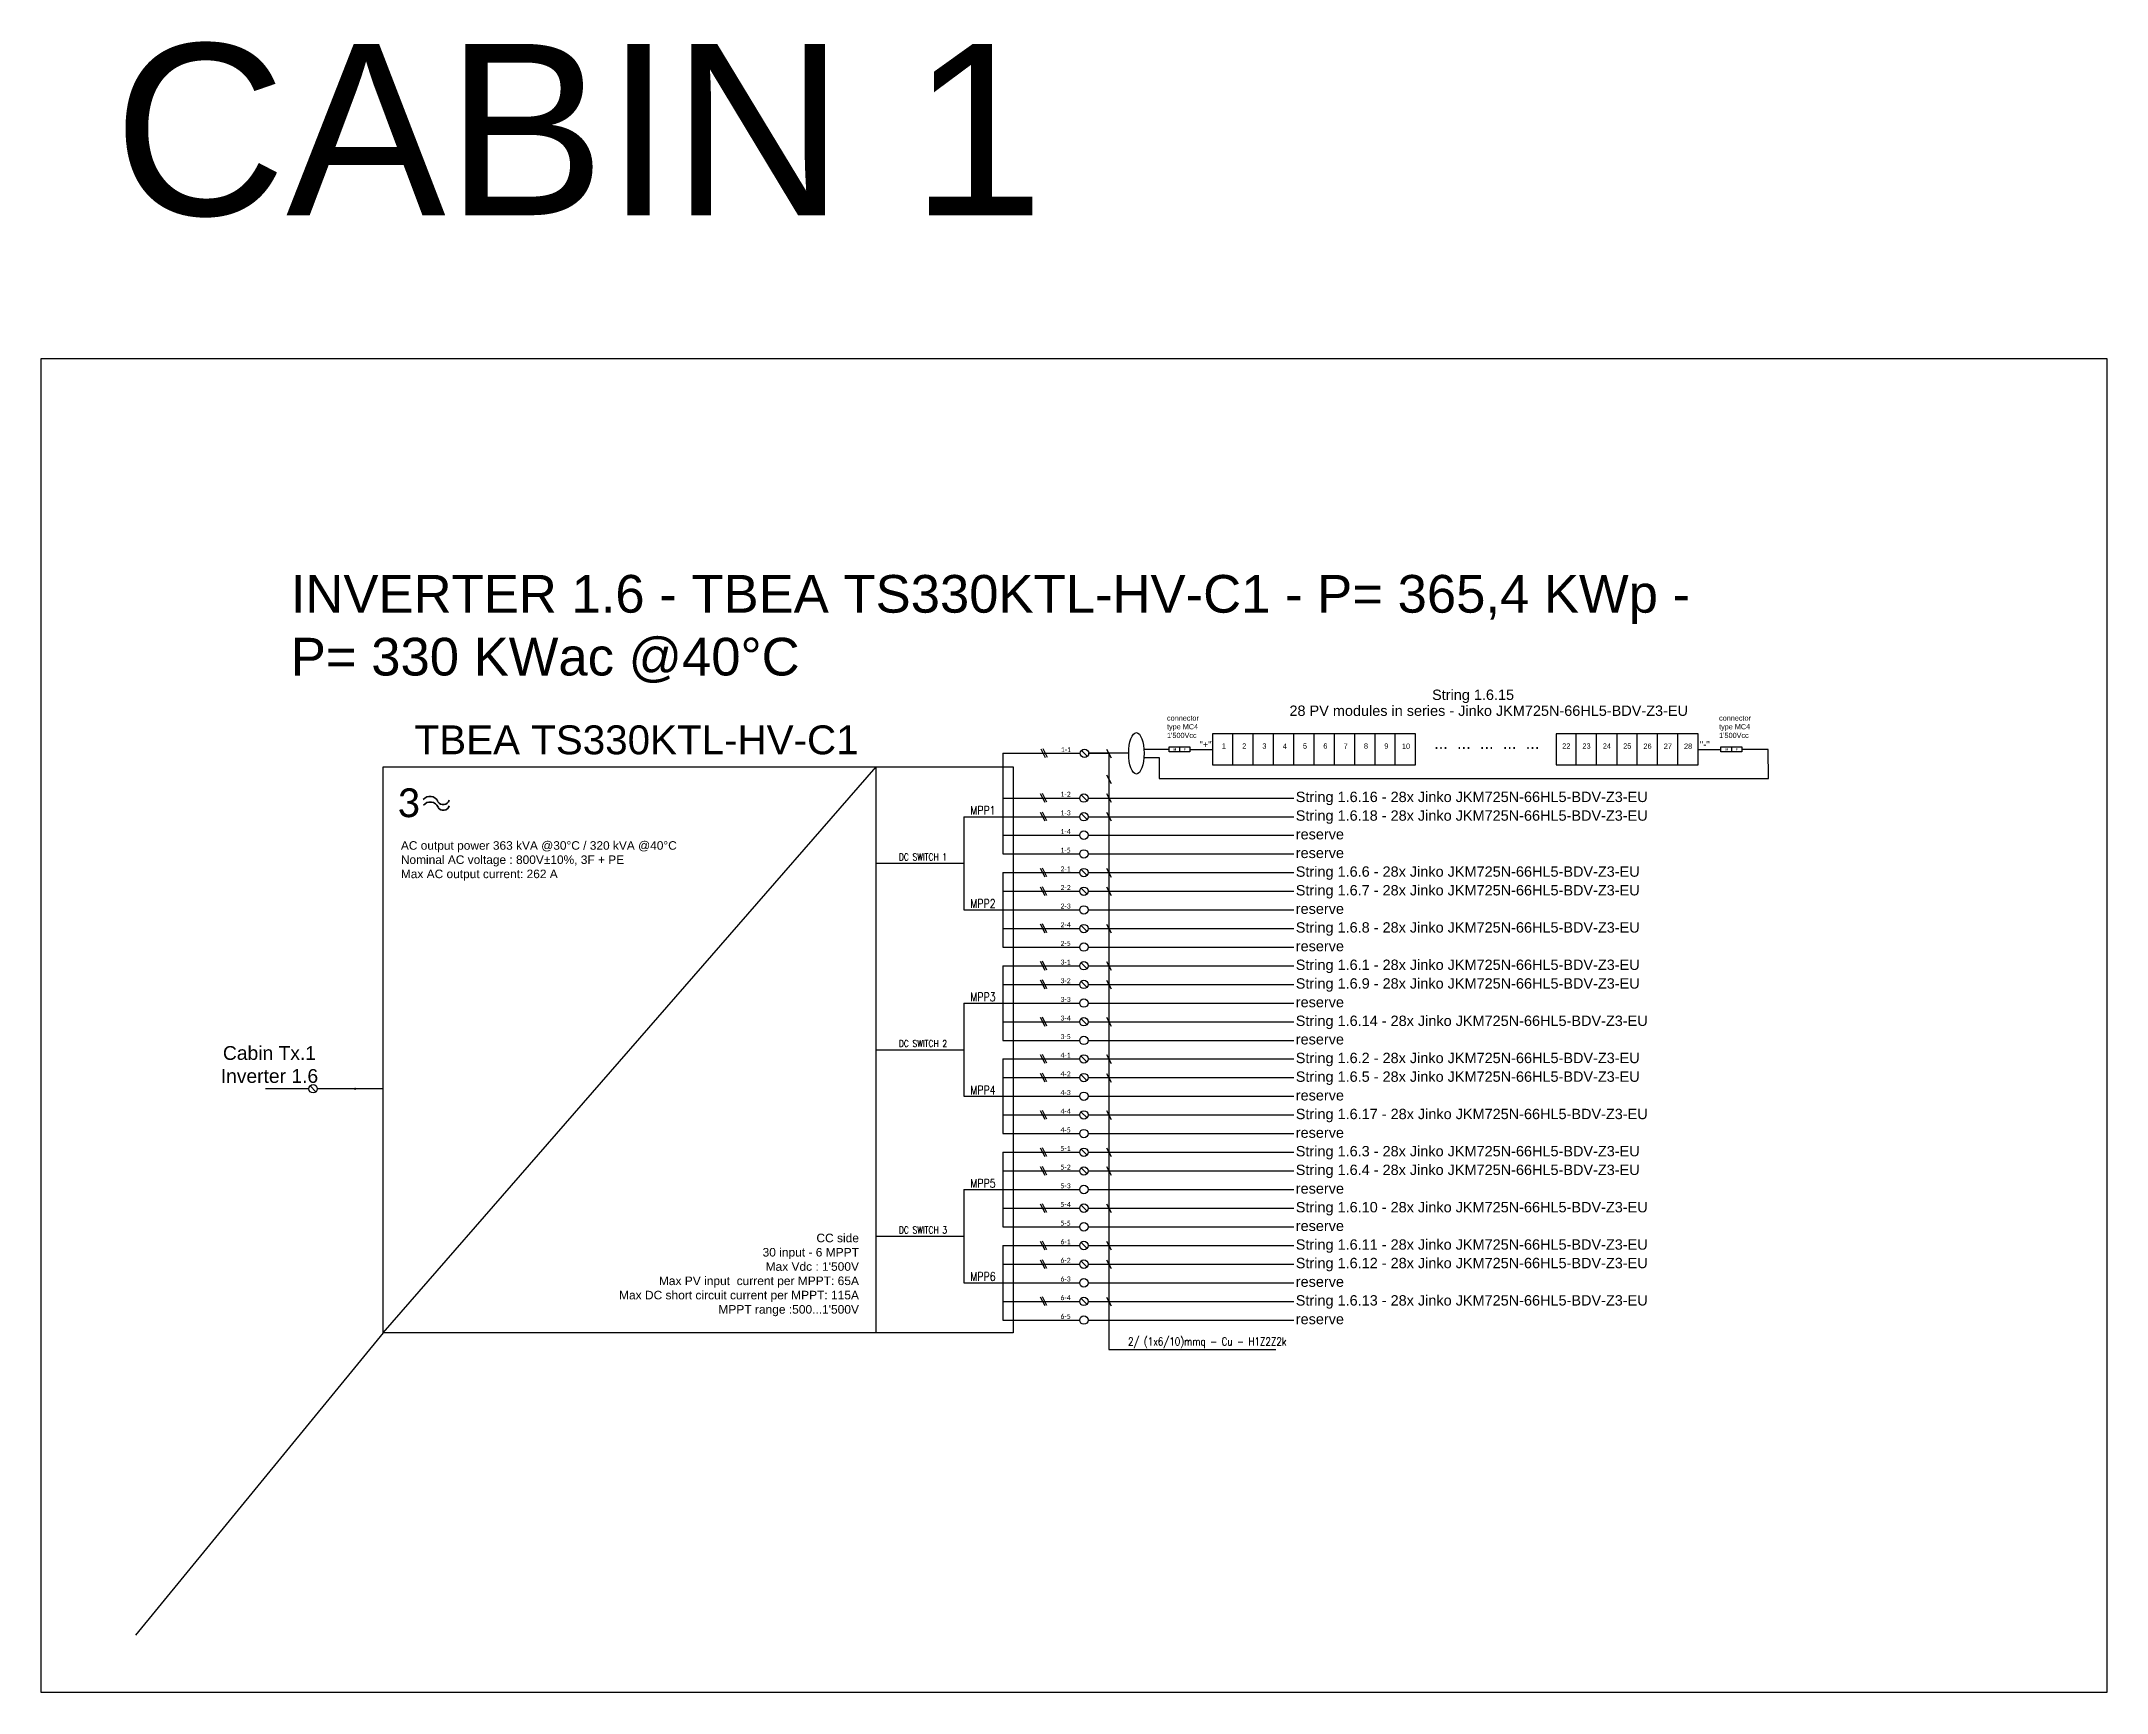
# Model space of a CAD drawing. Header units: millimetres. Extents: x 14856 to 141494, y 133975 to 167686.
# Drawn here: x 86466 to 98528, y 158047 to 167686 of the extents above; entities that cross this region are included whole.
import ezdxf

# ---------------------------------------------------------------- set-up
doc = ezdxf.new("R2010")
doc.units = ezdxf.units.MM
doc.linetypes.add('TRATTEGGIATA', pattern=[19.05, 12.7, -6.35])
doc.layers.add('-Testi', color=1, linetype='Continuous')
doc.layers.add('TRATTEGGIATA', color=40, linetype='TRATTEGGIATA')
doc.styles.add('Legend', font='calibri.ttf')
doc.styles.add('SIMPLEX', font='SIMPLEX', dxfattribs={"width": 0.8})
doc.styles.get("Standard").update_dxf_attribs({"font": 'arial.ttf'})

# ---------------------------------------------------------------- blocks, each defined once
blk = doc.blocks.new('P00102')
at = {"color": 1, "linetype": 'ByBlock', "lineweight": 25}
for p, q in [((0, 4), (-4, -4)), ((2, 4), (-2, -4)), ((4, 4), (0, -4))]:
    blk.add_line(p, q, dxfattribs=at)
blk = doc.blocks.new('P00')
at = {"color": 1}
for points in [[(-19, 26), (7, -25)], [(20, -25), (-6, 26)]]:
    blk.add_lwpolyline(points, dxfattribs=at)

msp = doc.modelspace()

# ---------------------------------------------------------------- linework, layer by layer
for points in [[(92687, 163555), (92713, 163504)], [(92687, 163555), (92713, 163504)], [(93113, 163568), (93113, 163538)], [(93306, 163644), (93306, 163462), (94492, 163462), (94492, 163644), (93306, 163644)], [(93425, 163462), (93425, 163644)], [(93543, 163462), (93543, 163643)], [(93662, 163461), (93662, 163643)], [(93780, 163462), (93780, 163644)], [(93899, 163462), (93899, 163643)], [(94018, 163461), (94018, 163643)], [(94136, 163462), (94136, 163644)], [(94255, 163462), (94255, 163643)], [(94373, 163461), (94373, 163643)], [(95312, 163644), (95312, 163462), (96142, 163462), (96142, 163644), (95312, 163644)], [(95430, 163462), (95430, 163644)], [(95549, 163462), (95549, 163643)], [(95668, 163461), (95668, 163643)], [(95786, 163462), (95786, 163644)], [(95905, 163462), (95905, 163643)], [(95905, 163462), (95905, 163643)], [(96023, 163461), (96023, 163643)], [(96023, 163461), (96023, 163643)], [(96142, 163462), (96142, 163644)], [(96336, 163568), (96336, 163538)], [(88462, 160147), (91341, 163451)], [(91341, 160147), (91341, 163451)], [(92081, 163530), (92081, 162943)], [(92576, 163512), (92541, 163547)], [(92580, 163530), (92700, 163530), (92700, 160050)], [(93173, 163553), (93306, 163553)], [(96142, 163553), (96275, 163553)], [(92687, 163404), (92713, 163353)], [(92573, 163252), (92538, 163287)], [(92687, 163295), (92713, 163244)], [(91853, 163160), (92081, 163160)], [(91853, 163160), (91853, 162616)], [(92573, 163143), (92538, 163178)], [(92687, 163186), (92713, 163135)], [(91341, 162888), (91853, 162888)], [(92081, 162834), (92081, 162399)], [(92573, 162817), (92538, 162851)], [(92687, 162859), (92713, 162808)], [(92573, 162708), (92538, 162742)], [(92687, 162751), (92713, 162700)], [(91853, 162616), (92081, 162616)], [(92573, 162490), (92538, 162525)], [(92687, 162533), (92713, 162482)], [(92081, 162290), (92081, 161854)], [(92573, 162272), (92538, 162307)], [(92687, 162315), (92713, 162264)], [(92573, 162163), (92538, 162198)], [(92687, 162206), (92713, 162155)], [(91853, 162072), (92081, 162072)], [(91853, 162072), (91853, 161528)], [(92687, 161989), (92713, 161938)], [(92573, 161946), (92538, 161981)], [(91341, 161800), (91853, 161800)], [(92081, 161746), (92081, 161310)], [(92573, 161728), (92538, 161763)], [(92687, 161771), (92713, 161720)], [(92573, 161619), (92538, 161654)], [(92687, 161662), (92713, 161611)], [(88070, 161555), (88036, 161589)], [(88462, 161572), (88078, 161572)], [(91853, 161528), (92081, 161528)], [(92573, 161402), (92538, 161436)], [(92687, 161445), (92713, 161393)], [(92081, 161201), (92081, 160766)], [(92573, 161184), (92538, 161219)], [(92687, 161227), (92713, 161176)], [(92573, 161075), (92538, 161110)], [(92687, 161118), (92713, 161067)], [(91853, 160984), (92081, 160984)], [(91853, 160984), (91853, 160439)], [(92687, 160900), (92713, 160849)], [(92573, 160857), (92538, 160892)], [(91341, 160712), (91853, 160712)], [(92573, 160640), (92538, 160675)], [(92687, 160683), (92713, 160632)], [(92081, 160657), (92081, 160222)], [(92573, 160531), (92538, 160566)], [(92687, 160574), (92713, 160523)], [(91853, 160439), (92081, 160439)], [(92573, 160313), (92538, 160348)], [(92687, 160356), (92713, 160305)], [(92700, 160050), (93675, 160050)]]:
    msp.add_lwpolyline(points)
at = {"color": 40}
for points in [[(92906, 163555), (93051, 163555)], [(92816, 163530), (92583, 163530)], [(92906, 163505), (92995, 163505), (92995, 163383), (96552, 163383), (96551, 163553), (96397, 163553)]]:
    msp.add_lwpolyline(points, dxfattribs=at)
for points in [[(93052, 163568), (93173, 163568), (93173, 163538), (93052, 163538)], [(96275, 163568), (96397, 163568), (96397, 163538), (96275, 163538)], [(88462, 163451), (92142, 163451), (92142, 160147), (88462, 160147)]]:
    msp.add_lwpolyline(points, close=True)
at = {"color": 40, "linetype": 'Continuous'}
for points in [[(92081, 163530), (92534, 163530)], [(92081, 163269), (92531, 163269)], [(92580, 163269), (93780, 163269)], [(92081, 163160), (92531, 163160)], [(92580, 163160), (93780, 163160)], [(92081, 162834), (92531, 162834)], [(92580, 162834), (93780, 162834)], [(92081, 162725), (92531, 162725)], [(92580, 162725), (93780, 162725)], [(92081, 162507), (92531, 162507)], [(92580, 162507), (93780, 162507)], [(92081, 162290), (92531, 162290)], [(92580, 162290), (93780, 162290)], [(92081, 162181), (92531, 162181)], [(92580, 162181), (93780, 162181)], [(92081, 161963), (92531, 161963)], [(92580, 161963), (93780, 161963)], [(92081, 161746), (92531, 161746)], [(92580, 161746), (93780, 161746)], [(92081, 161637), (92531, 161637)], [(92580, 161637), (93780, 161637)], [(92081, 161419), (92531, 161419)], [(92580, 161419), (93780, 161419)], [(92580, 161201), (93780, 161201)], [(92580, 161092), (93780, 161092)], [(92580, 160875), (93780, 160875)], [(92580, 160657), (93780, 160657)], [(92580, 160548), (93780, 160548)], [(92580, 160331), (93780, 160331)]]:
    msp.add_lwpolyline(points, dxfattribs=at)
at = {"color": 8, "linetype": 'Continuous'}
for points in [[(92081, 163052), (92531, 163052)], [(92580, 163052), (93780, 163052)], [(92081, 162943), (92531, 162943)], [(92580, 162943), (93780, 162943)], [(92081, 162616), (92531, 162616)], [(92580, 162616), (93780, 162616)], [(92081, 162399), (92531, 162399)], [(92580, 162399), (93780, 162399)], [(92081, 162072), (92531, 162072)], [(92580, 162072), (93780, 162072)], [(92081, 161854), (92531, 161854)], [(92580, 161854), (93780, 161854)], [(92081, 161528), (92531, 161528)], [(92580, 161528), (93780, 161528)], [(92081, 161310), (92531, 161310)], [(92580, 161310), (93780, 161310)], [(92081, 160984), (92531, 160984)], [(92580, 160984), (93780, 160984)], [(92081, 160766), (92531, 160766)], [(92580, 160766), (93780, 160766)], [(92081, 160439), (92531, 160439)], [(92580, 160439), (93780, 160439)], [(92081, 160222), (92531, 160222)], [(92580, 160222), (93780, 160222)]]:
    msp.add_lwpolyline(points, dxfattribs=at)
at = {"color": 4}
msp.add_lwpolyline([(88028, 161572), (87776, 161572)], dxfattribs=at)
at = {"color": 7}
for centre in [(92558, 163530), (92555, 163269), (92555, 163160), (92555, 162834), (92555, 162725), (92555, 162507), (92555, 162290), (92555, 162181), (92555, 161963), (92555, 161746), (92555, 161637), (92555, 161419), (92555, 161201), (92555, 161092), (92555, 160875), (92555, 160657), (92555, 160548), (92555, 160331)]:
    msp.add_circle(centre, 24.6, dxfattribs=at)
at = {"color": 8}
for centre in [(92555, 163052), (92555, 162943), (92555, 162616), (92555, 162399), (92555, 162072), (92555, 161854), (92555, 161528), (92555, 161310), (92555, 160984), (92555, 160766), (92555, 160439), (92555, 160222)]:
    msp.add_circle(centre, 24.6, dxfattribs=at)
msp.add_circle((88053, 161572), 24.6)
at = {"lineweight": 35}
for centre, radius, start, end in [((88736, 163229), 50.1, 22.5771, 141.9874), ((88737, 163196), 50.1, 22.5771, 141.9874), ((88813, 163267), 36.5, 211.9962, 342.6174), ((88814, 163234), 36.5, 211.9962, 342.6174)]:
    msp.add_arc(centre, radius, start, end, dxfattribs=at)
msp.add_ellipse((92861, 163530), major_axis=(0, -121), ratio=0.370747)
at = {"layer": 'Defpoints', "color": 1}
msp.add_line((88462, 160147), (87017, 158383), dxfattribs=at)
msp.add_lwpolyline([(86466, 165834), (98528, 165834), (98528, 158047), (86466, 158047)], close=True, dxfattribs=at)
at = {"layer": 'TRATTEGGIATA', "color": 40, "linetype": 'Continuous', "ltscale": 0.5}
for points in [[(92081, 161201), (92531, 161201)], [(92081, 161092), (92531, 161092)], [(92081, 160875), (92531, 160875)], [(92081, 160657), (92531, 160657)], [(92081, 160548), (92531, 160548)], [(92081, 160331), (92531, 160331)]]:
    msp.add_lwpolyline(points, dxfattribs=at)

# ---------------------------------------------------------------- block references
for name, p in [('P00', (92322, 163530)), ('P00', (92319, 163269)), ('P00', (92319, 163161)), ('P00', (92319, 162834)), ('P00', (92319, 162725)), ('P00', (92319, 162508)), ('P00', (92319, 162290)), ('P00', (92319, 162181)), ('P00', (92319, 161963)), ('P00', (92319, 161746)), ('P00', (92319, 161637)), ('P00102', (88298, 161572)), ('P00', (92319, 161419)), ('P00', (92319, 161201)), ('P00', (92319, 161093)), ('P00', (92319, 160875)), ('P00', (92319, 160657)), ('P00', (92319, 160548)), ('P00', (92319, 160331))]:
    msp.add_blockref(name, p)

# ---------------------------------------------------------------- texts
at = {"layer": '-Testi', "color": 7, "attachment_point": 5, "style": 'SIMPLEX'}
for s, insert, char_height, width in [('MPP1', (91965, 163197), 50, 54.43), ('DC SWITCH 1', (91615, 162925), 40, 391.73), ('MPP2', (91965, 162653), 50, 54.43), ('MPP3', (91965, 162108), 50, 54.43), ('DC SWITCH 2', (91615, 161836), 40, 391.73), ('MPP4', (91965, 161564), 50, 54.43), ('MPP5', (91965, 161020), 50, 54.43), ('DC SWITCH 3', (91615, 160748), 40, 391.73), ('MPP6', (91965, 160476), 50, 54.43), ('2/ (1x6/10)mmq - Cu - H1Z2Z2k', (93275, 160089), 46.62, 1811.15)]:
    msp.add_mtext(s, dxfattribs=dict(at, insert=insert, char_height=char_height, width=width))
for s, insert, char_height, width, attachment_point in [('CABIN 1', (86887, 167671), 1000, 9076.37, 1), ('INVERTER 1.6 - TBEA TS330KTL-HV-C1 - P= 365,4 KWp - P= 330 KWac @40°C', (87923, 164571), 220, 8459.92, 1), ('28 PV modules in series - Jinko JKM725N-66{\\C7;HL5-BD}V-Z3-EU', (93755, 163809), 60.44, 2681.98, 1), ('TBEA TS330KTL-HV-C1', (88646, 163693), 168.7, 3487.59, 1), ("connector type MC4\\P1'500Vcc", (93040, 163751), 30.34, 266.35, 1), ("connector type MC4\\P1'500Vcc", (96264, 163751), 30.34, 266.35, 1), ('\\pxql;{\\fArial|b1|i0|c0|p34;M}', (93077, 163560), 13.78, 16.7, 1), ('\\pxql;{\\fArial|b1|i0|c0|p34;F}', (93138, 163560), 13.78, 16.7, 1), ("''+''", (93229, 163601), 38.1, 72.4, 1), ('1 ', (93360, 163588), 30.8, 30.84, 1), ('2 ', (93479, 163588), 30.8, 30.84, 1), ('3 ', (93597, 163588), 30.8, 30.84, 1), ('4 ', (93716, 163587), 30.8, 30.84, 1), ('5 ', (93834, 163588), 30.8, 30.84, 1), ('6 ', (93953, 163588), 30.8, 30.84, 1), ('7 ', (94071, 163587), 30.8, 30.84, 1), ('8 ', (94190, 163588), 30.8, 30.84, 1), ('9 ', (94309, 163588), 30.8, 30.84, 1), ('10 ', (94412, 163587), 30.8, 30.84, 1), ('...  ...  ...  ...  ... ', (94600, 163625), 68.89, 747.03, 1), ('22 ', (95348, 163588), 30.8, 30.84, 1), ('23 ', (95466, 163588), 30.8, 30.84, 1), ('24 ', (95585, 163588), 30.8, 30.84, 1), ('25 ', (95704, 163588), 30.8, 30.84, 1), ('26 ', (95822, 163587), 30.8, 30.84, 1), ('27', (95941, 163587), 30.8, 30.84, 1), ('28 ', (96059, 163587), 30.8, 30.84, 1), ("''-''", (96151, 163601), 38.1, 72.4, 1), ('\\pxql;{\\fArial|b1|i0|c0|p34;M}', (96301, 163560), 13.78, 16.7, 1), ('\\pxql;{\\fArial|b1|i0|c0|p34;F}', (96361, 163560), 13.78, 16.7, 1), ('AC output power 363 kVA @30°C / 320 kVA @40°C\\PNominal AC voltage : 800V±10%, 3F + PE \\PMax AC output current: 262 A', (88566, 163017), 49.77, 2205.22, 1), ('\\pxqc;Cabin Tx.1\\PInverter 1.6', (87343, 161821), 80.48, 910.84, 1), ("CC side\\P30 input - 6 MPPT \\PMax Vdc : 1'500V\\PMax PV input  current per MPPT: 65A\\PMax DC short circuit current per MPPT: 115A \\PMPPT range :500...1'500V ", (91241, 160726), 50, 1795.44, 3)]:
    msp.add_mtext(s, dxfattribs=dict(insert=insert, char_height=char_height, width=width, attachment_point=attachment_point))
at = {"color": 7, "char_height": 60.44, "width": 4500, "attachment_point": 1}
for s, insert in [('String 1.6.15', (94588, 163902)), ('String 1.6.16 - 28x Jinko JKM725N-66HL5-BDV-Z3-EU', (93792, 163306)), ('String 1.6.18 - 28x Jinko JKM725N-66HL5-BDV-Z3-EU', (93792, 163197)), ('String 1.6.6 - 28x Jinko JKM725N-66HL5-BDV-Z3-EU', (93792, 162870)), ('String 1.6.7 - 28x Jinko JKM725N-66HL5-BDV-Z3-EU', (93792, 162761)), ('String 1.6.8 - 28x Jinko JKM725N-66HL5-BDV-Z3-EU', (93792, 162544)), ('String 1.6.1 - 28x Jinko JKM725N-66HL5-BDV-Z3-EU', (93792, 162326)), ('String 1.6.9 - 28x Jinko JKM725N-66HL5-BDV-Z3-EU', (93792, 162217)), ('String 1.6.14 - 28x Jinko JKM725N-66HL5-BDV-Z3-EU', (93792, 161999)), ('String 1.6.2 - 28x Jinko JKM725N-66HL5-BDV-Z3-EU', (93792, 161782)), ('String 1.6.5 - 28x Jinko JKM725N-66HL5-BDV-Z3-EU', (93792, 161673)), ('String 1.6.17 - 28x Jinko JKM725N-66HL5-BDV-Z3-EU', (93792, 161455)), ('String 1.6.3 - 28x Jinko JKM725N-66HL5-BDV-Z3-EU', (93792, 161238)), ('String 1.6.4 - 28x Jinko JKM725N-66HL5-BDV-Z3-EU', (93792, 161129)), ('String 1.6.10 - 28x Jinko JKM725N-66HL5-BDV-Z3-EU', (93792, 160911)), ('String 1.6.11 - 28x Jinko JKM725N-66HL5-BDV-Z3-EU', (93792, 160693)), ('String 1.6.12 - 28x Jinko JKM725N-66HL5-BDV-Z3-EU', (93792, 160585)), ('String 1.6.13 - 28x Jinko JKM725N-66HL5-BDV-Z3-EU', (93792, 160367))]:
    msp.add_mtext(s, dxfattribs=dict(at, insert=insert))
at = {"color": 7, "char_height": 28.9, "width": 87.84, "attachment_point": 1, "style": 'Legend'}
for s, insert in [('1-1', (92420, 163566)), ('1-2', (92418, 163306)), ('1-3', (92418, 163197)), ('2-1', (92418, 162870)), ('2-2', (92418, 162761)), ('2-4', (92418, 162544)), ('3-1', (92418, 162326)), ('3-2', (92418, 162217)), ('3-4', (92418, 161999)), ('4-1', (92418, 161782)), ('4-2', (92418, 161673)), ('4-4', (92418, 161455)), ('5-1', (92418, 161238)), ('5-2', (92418, 161129)), ('5-4', (92418, 160911)), ('6-1', (92418, 160693)), ('6-2', (92418, 160585)), ('6-4', (92418, 160367))]:
    msp.add_mtext(s, dxfattribs=dict(at, insert=insert))
at = {"insert": (88544, 163326), "char_height": 169, "width": 2757.72, "attachment_point": 1, "style": 'Legend'}
msp.add_mtext('3', dxfattribs=at)
at = {"color": 8, "char_height": 28.9, "width": 87.84, "attachment_point": 1, "style": 'Legend'}
for s, insert in [('1-4', (92418, 163088)), ('1-5', (92418, 162979)), ('2-3', (92418, 162653)), ('2-5', (92418, 162435)), ('3-3', (92418, 162108)), ('3-5', (92418, 161891)), ('4-3', (92418, 161564)), ('4-5', (92418, 161346)), ('5-3', (92418, 161020)), ('5-5', (92418, 160802)), ('6-3', (92418, 160476)), ('6-5', (92418, 160258))]:
    msp.add_mtext(s, dxfattribs=dict(at, insert=insert))
at = {"color": 8, "char_height": 60.4, "width": 4500, "attachment_point": 1}
for insert in [(93792, 163088), (93792, 162979), (93792, 162653), (93792, 162435), (93792, 162108), (93792, 161891), (93792, 161564), (93792, 161346), (93792, 161020), (93792, 160802), (93792, 160476), (93792, 160258)]:
    msp.add_mtext('reserve', dxfattribs=dict(at, insert=insert))

doc.saveas('drawing.dxf')
